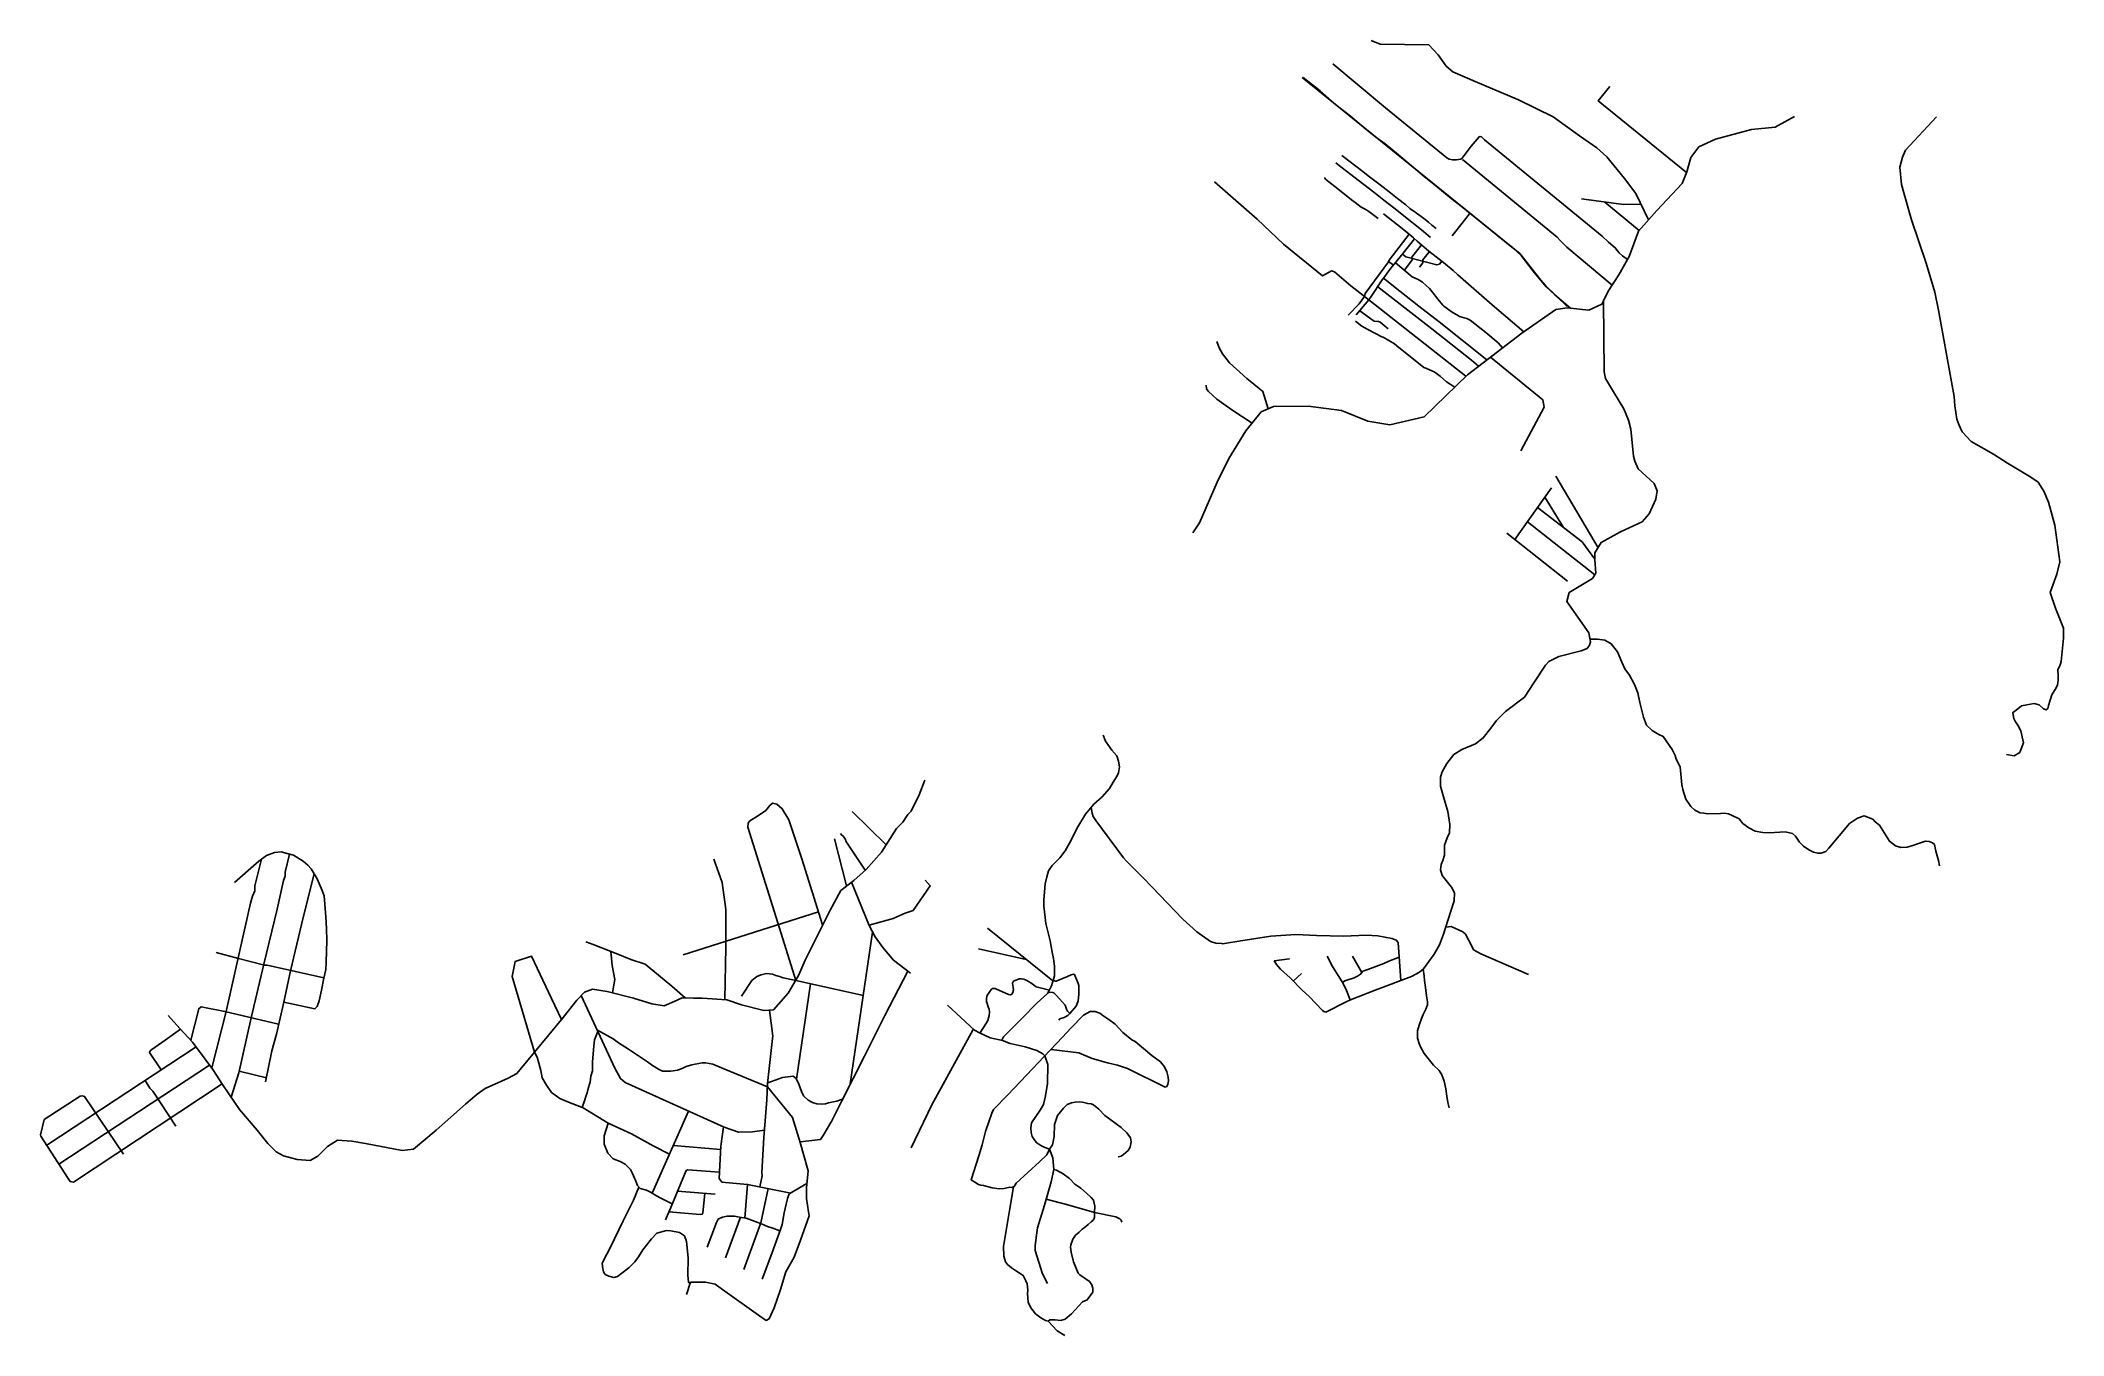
# Model space of a CAD drawing. Header units: millimetres. Extents: x 335238 to 340737, y 7369216 to 7372735.
import ezdxf

# ---------------------------------------------------------------- set-up
doc = ezdxf.new("R2010")
doc.units = ezdxf.units.MM
for name, color, linetype in [('AVENIDA VITOR BRECHERET - 30_12_20 - etapa 02 - DJI_0023', 7, 'Continuous'), ('AVENIDA ÂNGEKO DEMACHI - 30_12_20 - etapa 01 - DJI_0004', 7, 'Continuous'), ('ESTRADA ARTHUR MARSON - 30_12_20 - etapa 01 - DJI_0007', 1, 'Continuous'), ('ESTRADA GALVÃO - 30_12_20 - etapa 01  - DJI_0028', 1, 'Continuous'), ('ESTRADA GALVÃO BUENO - etapa 02 - DJI_0001 - DJI_0002', 7, 'Continuous'), ('ESTRADA JOSÉ MOURA - 30_12_20 - etapa 01 - DJI_0041', 7, 'Continuous'), ('ESTRADA LUIZ MARSON - 30_12_20 - etapa 01 - DJI_0025', 1, 'Continuous'), ('ESTRADA MARCO POLO - 30_12_20 - etapa 01 - DJI_0031 - DJI_0032 - DJI_0033', 7, 'Continuous'), ('IRMÃ DOROTHY STANG - 30_12_20 - DJI_0136 - etapa 03', 7, 'Continuous'), ('MARIA ENCARNAÇÃO NUTE - 30_12_20 - etapa 04 - DJI_0032', 7, 'Continuous'), ('MCT - AVENIDA VENÂNCIA TOMÁS DE AQUINO', 7, 'Continuous'), ('MCT - RUA BOA VISTA', 7, 'Continuous'), ('MCT - RUA CANADÁ', 7, 'Continuous'), ('MCT - RUA JOÃO ANTUNES', 7, 'Continuous'), ('MCT - RUA NOVA YORQUE', 7, 'Continuous'), ('MCT - RUA PARAÍBA', 7, 'Continuous'), ('MCT - RUA TIBAGI', 7, 'Continuous'), ('MCT - TV. DAS GOIABEIRAS', 7, 'Continuous'), ('MCT - ÚNA', 7, 'Continuous'), ('MCT RUA PROF. BENEDITO CARLOS DOS SANTOS', 1, 'Continuous'), ('PASSAGEM DE ACÁCIA - 30_12_20 - etapa 01 - DJI_0013', 1, 'Continuous'), ('PASSAGEM INÊS DE ARAÚJO - 30_12_20 - etapa 01 - DJI_0038', 7, 'Continuous'), ('PASSAGEM SÃO RAFAEL - 30_12_20 - etapa 01 - DJI_0014', 1, 'Continuous'), ('RUA ACRE - 31_12_20 - MAVIC - DJI_0161', 7, 'Continuous'), ('RUA ACRISIATAS - 30_12_20 - etapa 04 - DJI_0013', 7, 'Continuous'), ('RUA AGUAS DE PRATA - 30_12_20 - etapa 01 - DJI_0012', 1, 'Continuous'), ('RUA ALAMEDA DAS PAINEIRAS - 30_12_20 - etapa 01 - DJI_0004 - DJI_0001', 1, 'Continuous'), ('RUA AMABILE MASSINI ORTEGA - 30_12_20 - etapa 04 - DJI_0004', 7, 'Continuous'), ('RUA AMÁBILE GRASIOTIN GRASSIOTTO - 30_12_20 - etapa 02 - DJI_0017', 7, 'Continuous'), ('RUA ANITA MALFATTI - 30_12_20 - etapa 02 - DJI_0019', 7, 'Continuous'), ('RUA ANTONIA MARIA SALATIEL - 30_12_20 - etapa 01 - DJI_0009', 1, 'Continuous'), ('RUA ANTONIO BATTISTINI - 30_12_20 - etapa 01 - DJI_0026', 7, 'Continuous'), ('RUA ARACATI - 30_12_20 - etapa 02 - DJI_0022', 7, 'Continuous'), ('RUA ASSUMPTA SABATINI ROSSI - 30_12_20 - etapa 01 - DJI_0024', 7, 'Continuous'), ('RUA AUGUSTO VENTURINI - 30_12_20 - etapa 01 - DJI_0039', 1, 'Continuous'), ('RUA BELA VISTA - 30_12_20 - etapa 03 - DJI_0120 - DJI_0123', 7, 'Continuous'), ('RUA CANAÃ - 30_12_20 - etapa 04 - DJI_0012', 7, 'Continuous'), ('RUA CAPIVARI - 30_12_20 - etapa 03 - DJI_0141', 7, 'Continuous'), ('RUA CARMEN MIRANDA - 30_12_20 - etapa 02 - DJI_0021', 7, 'Continuous'), ('RUA CASSIANO RICARDO - 30_12_20 - etapa 03 - DJI_0139', 7, 'Continuous'), ('RUA CEARÁ MIRIM - 31_12_20 - MAVIC - DJI_0153', 7, 'Continuous'), ('RUA CORREIA - 30_12_20 - etapa 03 - DJI_0115', 7, 'Continuous'), ('RUA COTEGIPE - 31_12_20 - MAVIC - DJI_0147', 7, 'Continuous'), ('RUA CURITIBA - 30_12_20 - etapa 03 - DJI_0117', 7, 'Continuous'), ('RUA DA CONQUISTA - 30_12_20 - etapa 01 - DJI_0002 - DJI_0003', 1, 'Continuous'), ('RUA DA FONTE - 30_12_20 - etapa 03 - DJI_0118', 7, 'Continuous'), ('RUA DA ÁRVORE - 30_12_20 - etapa 01 - DJI_0006', 1, 'Continuous'), ('RUA DAS AROEIRAS - 30_12_20 - etapa 04 - DJI_0031 - DJI_0032 - DJI_0033', 7, 'Continuous'), ('RUA DAS FLORES - 30_12_20 - etapa 01 - DJI_0001', 1, 'Continuous'), ('RUA DEOCLÉCIO ALVES MOREIRA - 31_12_20 - MAVIC - DJI_0158', 7, 'Continuous'), ('RUA DO SOL NASCENTE - 30_12_20 - etapa 03 - DJI_0121', 7, 'Continuous'), ('RUA DUAS PITANGUEIRAS - 30_12_20 - etapa 04 - DJI_0030', 7, 'Continuous'), ('RUA FERNANDO PESSOA - 30_12_20 - etapa 03 - DJI_0138', 7, 'Continuous'), ('RUA FLORESTAL - 31_12_20 - MAVIC - DJI_0159', 7, 'Continuous'), ('RUA FLÓRIDA - 30_12_20 - etapa 03 - DJI_0128', 7, 'Continuous'), ('RUA FRANCISCO AFONSO RIGUEIRA - 30_12_20 - etapa 04 - DJI_0029', 7, 'Continuous'), ('RUA GALATAS - 30_12_20 - etapa 04 - DJI_0011', 7, 'Continuous'), ('RUA GINÉS GONSALES - 30_12_20  - etapa 04 - DJI_0027', 7, 'Continuous'), ('RUA GIUSEPPE VENTURINE - 30_12_20 - etapa 01 - DJI_0020', 7, 'Continuous'), ('RUA GOIÂNIA - 31_12_20 - MAVIC - DJI_0151', 7, 'Continuous'), ('RUA GUARAPUAVA - 30_12_20 - etapa 03 - DJI_0123', 7, 'Continuous'), ('RUA GÁLATAS ( 2) - 30_12_20 - etapa 04 - DJI_0016', 7, 'Continuous'), ('RUA GÊNESIS - 30_12_20 - etapa 04 - DJI_0010', 7, 'Continuous'), ('RUA IPÓLITO MINUCCI - 30_12_20 - etapa 01 - DJI_0017', 1, 'Continuous'), ('RUA IRATI - 30_12_20 - etapa 03 - DJI_0112', 7, 'Continuous'), ('RUA ITAIPÚ - 31_12_20 - MAVIC - DJI_0150', 7, 'Continuous'), ('RUA ITARANÉ - 30_12_20 - etapa 03 - DJI_0116', 7, 'Continuous'), ('RUA JANDIR CARVALHO LANES - 30_12_20 - etapa 04 - DJI_0033', 7, 'Continuous'), ('RUA JOANA SANTANA - 30_12_20 - etapa 03 - DJI_0135', 7, 'Continuous'), ('RUA JOSÉ CARDOSO - 30_12_20 - etapa 04 - DJI_0003', 7, 'Continuous'), ('RUA JOSÉ DE OLIVEIRA - 30_12_20 - etapa 02 - DJI_0020', 7, 'Continuous'), ('RUA JOSÉ JOÃO SANTANA - 30_12_20 - etapa 01 - DJI_0023', 1, 'Continuous'), ('RUA JOSÉ MARTINS FERNANDES - 31_12_20 - MAVIC - DJI_0162', 7, 'Continuous'), ('RUA JOÃO SALDANHA - 30_12_20 - etapa 04 - DJI_0005', 7, 'Continuous'), ('RUA JURUÁ - 31_12_20 - MAVIC - DJI_0160', 7, 'Continuous'), ('RUA JÚPITER - 30_12_20 - etapa 01 - DJI_0037', 7, 'Continuous'), ('RUA LOS ANGELES - 30_12_20 - etapa 03 - DJI_0129', 7, 'Continuous'), ('RUA LUIGI BATISTINI - 30_12_20 - etapa 01 - DJI_0027', 1, 'Continuous'), ('RUA LUIZA DE O. SANTANA - 30_12_20 - etapa 01 - DJI_0021', 1, 'Continuous'), ('RUA LUÍS VAZ DE CAMÕES - 30_12_20 - etapa 03 - DJI_0134', 7, 'Continuous'), ('RUA MANAUS - 31_12_20 - MAVIC - DJI_0154 - DJI_155', 7, 'Continuous'), ('RUA MARICÁ - 30_12_20 - etapa 03 - DJI_0142', 7, 'Continuous'), ('RUA MARINGÁ - 30_12_20 - etapa 03 - DJI_0119', 7, 'Continuous'), ('RUA MARTE - 30_12_20 - etapa 01 - DJI_0034', 7, 'Continuous'), ('RUA MATO GROSSO - 31_12_20 - MAVIC - DJI_0148', 7, 'Continuous'), ('RUA MERCÚRIO - 30_12_20 - etapa 01 - DJI_0035', 7, 'Continuous'), ('RUA MIAMI - 30_12_20 - etapa 03 - DJI_0130', 7, 'Continuous'), ('RUA MIRACEMA -30_12_20 - DJI_0141 - etapa 03', 7, 'Continuous'), ('RUA NETUNO - 30_12_20 - etapa 01 - DJI_0036', 7, 'Continuous'), ('RUA NITERÓI - 30_12_20 - etapa 03 - DJI_0140', 7, 'Continuous'), ('RUA OCTAVIO EDGAR DE OLIVEIRA - 30_12_20 - etapa 04 - DJI_0007', 7, 'Continuous'), ('RUA PABLO NERUDA  -30_12_20 - etapa 02 - DJI_0018', 7, 'Continuous'), ('RUA PARANAGUÁ - 30_12_20 - etapa 03 - DJI_0125', 7, 'Continuous'), ('RUA PAULO MORANDO - 30_12_20 - etapa 04 - DJI_0008', 7, 'Continuous'), ('RUA PEDRO ZAMPIERRI - 30_12_20 - etapa 01 - DJI_0015', 1, 'Continuous'), ('RUA PONTA GROSSA - 30_12_20 - etapa 03 - DJI_0122', 7, 'Continuous'), ('RUA PROFESSOR CLAUDEMIR GOMES DO VALE - 30_12_20 - etapa 04 - DJI_0006', 7, 'Continuous'), ('RUA ROMANOS - 30_12_20 - etapa 04 - DJI_0014', 7, 'Continuous'), ('RUA RUBENS MARTINS - 30_12_20 - etapa 04 - DJI_0009', 7, 'Continuous'), ('RUA SALMOS - 30_12_20 - etapa 04 - DJI_0017', 7, 'Continuous'), ('RUA SANTE BATTISTINI - 30_12_20 - etapa 01 - DJI_0005', 1, 'Continuous'), ('RUA SERVIDÃO PARTICULAR - 30_12_20 - etapa 01 - DJI_0029', 7, 'Continuous'), ('RUA SIMON BOLIVAR - 31_12_20 - MAVIC - DJI_0157', 7, 'Continuous'), ('RUA TAVÁRES - 30_12_20 - etapa 03 - DJI_0114', 7, 'Continuous'), ('RUA VÊNUS - 30_12_20 - etapa 01 - DJI_0040', 7, 'Continuous'), ('RUA ZURIQUE - 30_12_20 - etapa 03 - DJI_0131', 7, 'Continuous'), ('RUA ÁGUAS DE SANTA BÁRBARA - 30_12_20 - etapa 01 - DJI_0010', 1, 'Continuous'), ('RUA ÁGUAS DE SANTA CLARA - 30_12_20 - etapa 01 - DJI_0011', 1, 'Continuous'), ('RUA ÚNA - 30_12_20 - etapa 03 -  DJI_0113', 7, 'Continuous'), ('TV SOSSEGO - 30_12_20 - etapa 01 - DJI_0030', 7, 'Continuous')]:
    doc.layers.add(name, color=color, linetype=linetype)

msp = doc.modelspace()

# ---------------------------------------------------------------- linework, layer by layer
at = {"layer": 'AVENIDA VITOR BRECHERET - 30_12_20 - etapa 02 - DJI_0023'}
msp.add_lwpolyline([(337290.7, 7370180.3), (337474.7, 7370139.3)], dxfattribs=at)
at = {"layer": 'AVENIDA ÂNGEKO DEMACHI - 30_12_20 - etapa 01 - DJI_0004'}
msp.add_lwpolyline([(340581.8, 7370794.7), (340602.5, 7370790.9), (340618.2, 7370800.2), (340627.7, 7370824), (340628.7, 7370826.4), (340620.7, 7370859.1), (340613.1, 7370874.4), (340606.8, 7370883.6), (340602.1, 7370892.2), (340599.2, 7370907.3), (340600.4, 7370909.1), (340603.8, 7370911.7), (340623.3, 7370926.7), (340637.6, 7370929.5), (340657.6, 7370933.2), (340670.5, 7370929.8), (340682.6, 7370918.9), (340689.6, 7370916.2), (340693.3, 7370918.9), (340695.6, 7370922.4), (340696.4, 7370927.5), (340705, 7370956.6), (340716.7, 7370975.9), (340720.6, 7370983.6), (340721.2, 7370989.2), (340722.3, 7370996.6), (340722.9, 7371008.1), (340721.9, 7371025.2), (340725.9, 7371033.9), (340729.3, 7371041), (340730.8, 7371047.5), (340737.1, 7371110.2), (340737.1, 7371137.8), (340715, 7371192.1), (340700.5, 7371234.9), (340718.7, 7371284.1), (340727.5, 7371317.7), (340713.9, 7371417.5), (340696.4, 7371479.8), (340683.5, 7371510.3), (340668, 7371534.1), (340648.2, 7371547.7), (340585.1, 7371586.5), (340547.2, 7371610.9), (340486.1, 7371645.3), (340461.4, 7371671.2), (340452.1, 7371691), (340446.7, 7371705.8), (340441.6, 7371741.5), (340439.9, 7371767.4), (340397.3, 7372001.4), (340387.1, 7372050.7), (340363.7, 7372129.5), (340323.9, 7372247.3), (340302.6, 7372320.7), (340296.4, 7372342.9), (340292.1, 7372390.4), (340299.6, 7372417.6), (340307.5, 7372436.3), (340391.7, 7372527.1)], dxfattribs=at)
at = {"layer": 'ESTRADA ARTHUR MARSON - 30_12_20 - etapa 01 - DJI_0007'}
msp.add_lwpolyline([(338888.7, 7372088.8), (338932.9, 7372053.2), (338984.8, 7372013), (339039.9, 7371970.3), (339169.6, 7371866.8)], dxfattribs=at)
at = {"layer": 'ESTRADA GALVÃO - 30_12_20 - etapa 01  - DJI_0028'}
for points in [[(339487, 7372027.6), (339482.2, 7372017.9), (339446.7, 7372001.8), (339387.8, 7372008.5), (339357.2, 7372003.7), (339264.5, 7371939.1), (339116.6, 7371826.4), (338998.7, 7371711.6), (338905.3, 7371690.5), (338845.6, 7371700.2), (338774.3, 7371729.5), (338683.8, 7371741.1), (338589.6, 7371740.2), (338556.3, 7371725.6), (338514.3, 7371673.7), (338468.1, 7371599.1), (338436.5, 7371534.7), (338388, 7371423.8), (338369.9, 7371396.6)], [(337143.6, 7370138), (337171.1, 7370180), (337184.8, 7370191.4), (337196.4, 7370195.5), (337211.2, 7370198.9), (337227.5, 7370197.3), (337236.5, 7370194.1), (337246.8, 7370191.4), (337256.2, 7370187.9), (337265.6, 7370185.9), (337290.7, 7370180.3)]]:
    msp.add_lwpolyline(points, dxfattribs=at)
at = {"layer": 'ESTRADA GALVÃO BUENO - etapa 02 - DJI_0001 - DJI_0002'}
msp.add_lwpolyline([(335585.1, 7370085.6), (335616.6, 7370049.8), (335650.9, 7370012.7), (335662.2, 7369998.1), (335706.4, 7369938.5), (335732.3, 7369897.9), (335749.4, 7369872), (335778.8, 7369830), (335826.7, 7369773.8), (335856.1, 7369737.5), (335878.5, 7369715), (335898, 7369703.8), (335935.8, 7369694.1), (335970.6, 7369691.2), (335991.4, 7369703.2), (336018.1, 7369729.1), (336044.9, 7369746.3), (336084.3, 7369744), (336121.6, 7369737), (336221.3, 7369718), (336251.7, 7369722.2), (336312.9, 7369773.5), (336392.8, 7369844.6), (336424.3, 7369871.4), (336446.2, 7369886.6), (336509.4, 7369914.7), (336532.8, 7369927.8), (336580.4, 7369985.1), (336658.2, 7370079.8), (336658.2, 7370079.8), (336695.7, 7370126.9), (336716.3, 7370148.4), (336738.2, 7370156.6), (336777.9, 7370150.2), (336850.1, 7370132.1), (336899.7, 7370116.6), (336933.1, 7370111.3), (336960.4, 7370123.1), (336981.8, 7370132.9), (337013.2, 7370132.5), (337036.6, 7370131.9), (337103.3, 7370127.4), (337142.9, 7370114.4), (337204.3, 7370098.8), (337230.3, 7370100.8), (337270.4, 7370145.5), (337298.6, 7370194), (337316.1, 7370235.8), (337384, 7370371.5), (337413.4, 7370424.6), (337448.4, 7370452.2), (337482.3, 7370482.1), (337523.5, 7370529), (337564.8, 7370592.9), (337581.5, 7370610.4), (337595.9, 7370631.3), (337604.8, 7370640.8), (337626.5, 7370685), (337641.5, 7370724.9)], dxfattribs=at)
at = {"layer": 'ESTRADA JOSÉ MOURA - 30_12_20 - etapa 01 - DJI_0041'}
msp.add_lwpolyline([(339449.8, 7371107.5), (339470.7, 7371107.6), (339490.1, 7371105.4), (339507.6, 7371095.3), (339524.8, 7371073.6), (339536.5, 7371045), (339544.4, 7371027.5), (339556.8, 7371009.6), (339570.9, 7370984.4), (339579.5, 7370961.6), (339585.2, 7370935.6), (339595.7, 7370895.9), (339603.2, 7370874.5), (339618.7, 7370860), (339637.3, 7370849.1), (339649.1, 7370843.6), (339673.6, 7370808), (339681, 7370792.1), (339683.9, 7370782.1), (339695.4, 7370760.9), (339699.8, 7370712.4), (339701.9, 7370698.9), (339710.7, 7370673), (339724.1, 7370653.3), (339734.9, 7370643.4), (339749, 7370636.1), (339759.4, 7370634.7), (339770.5, 7370632.8), (339804.3, 7370633.9), (339814.5, 7370635.2), (339826.7, 7370632.8), (339836.2, 7370628.7), (339855.7, 7370619.2), (339865.7, 7370606.6), (339881.2, 7370595.3), (339899, 7370585.8), (339920.1, 7370582.2), (339938.8, 7370581.1), (339951.6, 7370582.4), (339965.5, 7370583.2), (339980.7, 7370584), (339999.9, 7370579.3), (340008.4, 7370572.3), (340019.6, 7370556.2), (340030, 7370545.7), (340045.2, 7370535.6), (340057.1, 7370529.2), (340068.8, 7370525.9), (340078.5, 7370526.1), (340091, 7370530.9), (340099.2, 7370539.8), (340155.3, 7370606.6), (340176.8, 7370621), (340194.9, 7370627.8), (340207.4, 7370623), (340218.5, 7370618.9), (340225.3, 7370611.3), (340236.7, 7370602.4), (340264, 7370558.7), (340280.1, 7370546.6), (340295.3, 7370541.4), (340312.4, 7370542.2), (340327.5, 7370547.2), (340343, 7370552.9), (340361.5, 7370558.7), (340371.5, 7370558.4), (340380.9, 7370554.7), (340386.4, 7370549.7), (340390.4, 7370531.7), (340397.1, 7370506.8), (340400, 7370491.7)], dxfattribs=at)
at = {"layer": 'ESTRADA LUIZ MARSON - 30_12_20 - etapa 01 - DJI_0025'}
for points in [[(338750.8, 7372671), (338894.2, 7372551.5), (339061.1, 7372416), (339066.6, 7372412.6), (339076.7, 7372410.2), (339087.1, 7372410.1), (339097.4, 7372411.8), (339100.7, 7372413.4), (339102.3, 7372415.3)], [(339510.4, 7372069.9), (339386.6, 7372172.7), (339369.2, 7372191.1), (339360.2, 7372199.8), (339103.1, 7372411.1)]]:
    msp.add_lwpolyline(points, dxfattribs=at)
at = {"layer": 'ESTRADA MARCO POLO - 30_12_20 - etapa 01 - DJI_0031 - DJI_0032 - DJI_0033', "color": 1}
msp.add_lwpolyline([(340005.9, 7372528.4), (339953.6, 7372499.3), (339888.7, 7372492.6), (339790.6, 7372466.1), (339746.1, 7372445.8), (339724.4, 7372416.4), (339713.1, 7372377.7), (339700.8, 7372346.4), (339631.7, 7372272.3), (339581.3, 7372216.2), (339556.5, 7372147.4), (339528.1, 7372097.4), (339499.7, 7372053.2), (339487, 7372027.6)], dxfattribs=at)
at = {"layer": 'ESTRADA MARCO POLO - 30_12_20 - etapa 01 - DJI_0031 - DJI_0032 - DJI_0033'}
for points in [[(339487, 7372027.6), (339488.6, 7371834), (339492.1, 7371815.7), (339513.9, 7371780.2), (339542, 7371734), (339554.9, 7371703.2), (339561.1, 7371678.1), (339568.2, 7371605), (339571.3, 7371591.2), (339580.6, 7371570.7), (339624.2, 7371530.8), (339632.1, 7371510.5), (339628.5, 7371488.5), (339611.1, 7371448.2), (339591.6, 7371426.5), (339533.1, 7371399.1), (339480.5, 7371370.5), (339463.3, 7371342.2), (339462.7, 7371323.3), (339465.9, 7371287), (339457, 7371272.7), (339393.5, 7371234.4), (339386.7, 7371210.5), (339447.1, 7371124.8), (339450.9, 7371100.2), (339448.4, 7371091.8), (339441.8, 7371082.3), (339426, 7371076.3), (339365.5, 7371060.7), (339337.6, 7371047.4), (339328.6, 7371036.9), (339297.2, 7370989.5), (339271.9, 7370950.4), (339220.5, 7370911.3), (339195.3, 7370887.1), (339180.7, 7370865.8), (339159.5, 7370839.5), (339138.5, 7370823.4), (339101.6, 7370807.7), (339079.9, 7370794), (339060.5, 7370769.5), (339048.2, 7370747.1), (339043.8, 7370732.5), (339043.3, 7370708.1), (339051.7, 7370679.2), (339063, 7370639.3), (339069.1, 7370604), (339067.7, 7370581.6), (339061.2, 7370568.3), (339054.2, 7370547.9), (339054.1, 7370521.1), (339049.5, 7370506.7), (339045.1, 7370495.1), (339043.7, 7370480.8), (339047.9, 7370465.9), (339073, 7370433.7), (339081.1, 7370418.2), (339080.6, 7370396.8), (339063.6, 7370343.1), (339051.5, 7370306.4), (339040.8, 7370277.4), (339026.2, 7370252.1), (338997.6, 7370212.2)], [(339067, 7369834.2), (339063.8, 7369849), (339060.9, 7369866.3), (339058.4, 7369885.6), (339053.5, 7369907.1), (339046.9, 7369924), (339039.4, 7369935.5), (339024.6, 7369950), (339014, 7369963.6), (338998.7, 7369982), (338989.9, 7369998.1), (338985.5, 7370009.1), (338981.3, 7370023.8), (338980.9, 7370036.3), (338981.2, 7370043.1), (338985.2, 7370059.2), (338991.2, 7370074.7), (338996.5, 7370088.1), (339003.3, 7370102.2), (339007.8, 7370114.5), (339007.8, 7370122), (339005.4, 7370139), (339002.5, 7370161), (338999.8, 7370180.5), (338999, 7370192.8), (338996.4, 7370211.3)]]:
    msp.add_lwpolyline(points, dxfattribs=at)
at = {"layer": 'IRMÃ DOROTHY STANG - 30_12_20 - DJI_0136 - etapa 03'}
msp.add_lwpolyline([(337412.5, 7370579.7), (337414.5, 7370576.8), (337420.8, 7370571.5), (337425.9, 7370563.4), (337427.3, 7370559.2), (337479.4, 7370479.7)], dxfattribs=at)
at = {"layer": 'MARIA ENCARNAÇÃO NUTE - 30_12_20 - etapa 04 - DJI_0032'}
msp.add_lwpolyline([(338997.6, 7370212.2), (338986.5, 7370202.9), (338964.5, 7370191.1), (338866.3, 7370153.9), (338798.4, 7370127.5), (338787.3, 7370122.3), (338731.4, 7370094.1)], dxfattribs=at)
at = {"layer": 'MCT - AVENIDA VENÂNCIA TOMÁS DE AQUINO'}
msp.add_lwpolyline([(338448.6, 7370280.4), (338432.6, 7370282), (338418.1, 7370286.3), (338380.7, 7370312.3), (338343.3, 7370346.6), (338259.1, 7370434.9), (338236, 7370457.9), (338189.7, 7370504.3), (338182, 7370513.4), (338106.3, 7370614.8), (338099.4, 7370626.3), (338096.6, 7370635.1), (338094.2, 7370650.8)], dxfattribs=at)
at = {"layer": 'MCT - RUA BOA VISTA'}
msp.add_lwpolyline([(337219.6, 7370099.7), (337228.3, 7370029.2), (337228, 7370022.6), (337214.1, 7369900.8), (337212.2, 7369855.8), (337204.4, 7369753.7), (337198.7, 7369658.4), (337199.8, 7369649.1), (337193, 7369619.5)], dxfattribs=at)
at = {"layer": 'MCT - RUA CANADÁ'}
msp.add_lwpolyline([(337321.1, 7369628.5), (337273.1, 7369600.4), (337268.6, 7369588), (337259.5, 7369548.9), (337253.9, 7369517.4), (337249.9, 7369506.1), (337225.7, 7369438.4), (337199.4, 7369368.4)], dxfattribs=at)
at = {"layer": 'MCT - RUA JOÃO ANTUNES'}
msp.add_lwpolyline([(338665.8, 7370199.6), (338643.2, 7370178.7)], dxfattribs=at)
at = {"layer": 'MCT - RUA NOVA YORQUE'}
msp.add_lwpolyline([(337277.1, 7369602.7), (337159.9, 7369626.1), (337089.4, 7369632.1)], dxfattribs=at)
at = {"layer": 'MCT - RUA PARAÍBA'}
msp.add_lwpolyline([(337966.1, 7369973.7), (338016.3, 7370025.9), (338038.6, 7370050.8), (338072.9, 7370085.7), (338091.5, 7370096.4), (338104.9, 7370096.1), (338117.6, 7370091.2), (338125.4, 7370084.8), (338141.5, 7370074), (338159.1, 7370061.8), (338179.5, 7370039.2), (338204.6, 7370019.2), (338213.9, 7370014.9), (338258.6, 7369976.9), (338282.3, 7369959.3), (338293.3, 7369946.1), (338299.7, 7369931.8), (338303.1, 7369918), (338304.3, 7369907.6), (338302.6, 7369898.2), (338299.9, 7369892.2), (338294.6, 7369890)], dxfattribs=at)
at = {"layer": 'MCT - RUA TIBAGI'}
msp.add_lwpolyline([(336780.6, 7369792.7), (336769.6, 7369758.5), (336770.2, 7369735.8), (336780.1, 7369710.8), (336794.5, 7369695.8), (336813.1, 7369688.2), (336826.9, 7369681), (336841.9, 7369666.6), (336846, 7369657.6), (336856, 7369635.2), (336860.3, 7369623.1), (336867.7, 7369615), (336884.8, 7369610.3), (336896, 7369605.5), (336912.2, 7369595), (336923.9, 7369588.9), (336955.2, 7369573.2)], dxfattribs=at)
at = {"layer": 'MCT - TV. DAS GOIABEIRAS'}
msp.add_lwpolyline([(338804.6, 7370246.7), (338829.8, 7370202.1)], dxfattribs=at)
at = {"layer": 'MCT - ÚNA'}
msp.add_lwpolyline([(336936.8, 7369530), (336951.2, 7369563.6), (336992.8, 7369664.4), (336997.5, 7369665.7), (337083.7, 7369659.2)], dxfattribs=at)
at = {"layer": 'MCT RUA PROF. BENEDITO CARLOS DOS SANTOS'}
msp.add_lwpolyline([(338823.8, 7372000.2), (338860.8, 7371973.4), (338863.4, 7371971.8), (338873.2, 7371971.1), (338874.8, 7371971), (338879.3, 7371969.6), (338901.5, 7371951.1)], dxfattribs=at)
at = {"layer": 'PASSAGEM DE ACÁCIA - 30_12_20 - etapa 01 - DJI_0013'}
msp.add_lwpolyline([(339013.3, 7372160.8), (338995.4, 7372138.5), (338995.7, 7372130.3), (338986.7, 7372118.6)], dxfattribs=at)
at = {"layer": 'PASSAGEM INÊS DE ARAÚJO - 30_12_20 - etapa 01 - DJI_0038'}
msp.add_lwpolyline([(339356.7, 7371550.3), (339471.7, 7371356.1)], dxfattribs=at)
at = {"layer": 'PASSAGEM SÃO RAFAEL - 30_12_20 - etapa 01 - DJI_0014'}
msp.add_lwpolyline([(338991.5, 7372179.3), (338965.5, 7372145.4), (338966.2, 7372138.5), (338945.5, 7372110.1)], dxfattribs=at)
at = {"layer": 'RUA ACRE - 31_12_20 - MAVIC - DJI_0161'}
msp.add_lwpolyline([(337917.1, 7370237.7), (337787.8, 7370266)], dxfattribs=at)
at = {"layer": 'RUA ACRISIATAS - 30_12_20 - etapa 04 - DJI_0013'}
for points in [[(335697.4, 7369950.6), (335287.8, 7369681.4)], [(335248.1, 7369802.4), (335237.6, 7369760.9), (335238.6, 7369757.2), (335313.3, 7369642.2), (335318.4, 7369633.9), (335327.4, 7369632.2)]]:
    msp.add_lwpolyline(points, dxfattribs=at)
at = {"layer": 'RUA AGUAS DE PRATA - 30_12_20 - etapa 01 - DJI_0012'}
msp.add_lwpolyline([(338874.4, 7372250.8), (338848.7, 7372270), (338842.9, 7372273.8), (338836.6, 7372277.5), (338827.4, 7372281.9), (338811.8, 7372294.3), (338801.9, 7372301.3), (338764.6, 7372331.9), (338739.5, 7372350.7), (338731.1, 7372357.8), (338729, 7372360.1), (338728.8, 7372362)], dxfattribs=at)
at = {"layer": 'RUA ALAMEDA DAS PAINEIRAS - 30_12_20 - etapa 01 - DJI_0004 - DJI_0001'}
for points in [[(338792.5, 7371988.3), (338822.1, 7372019.3), (338836.6, 7372038.8), (338839.1, 7372047.2), (338901.8, 7372133.1), (338903.9, 7372137.4), (338958.7, 7372208)], [(338848.2, 7372029.7), (338854.7, 7372039.1), (338885.3, 7372084), (338892.1, 7372093.6), (338898.5, 7372102.5), (338908.5, 7372115.7), (338922.5, 7372132.6), (338937.6, 7372150.9), (338942.2, 7372156.8), (338973.2, 7372195.3)], [(338814.4, 7371988.8), (338848.2, 7372029.7)]]:
    msp.add_lwpolyline(points, dxfattribs=at)
at = {"layer": 'RUA AMABILE MASSINI ORTEGA - 30_12_20 - etapa 04 - DJI_0004'}
msp.add_lwpolyline([(335981.3, 7370470.3), (335952.1, 7370351.7), (335917.4, 7370206.4), (335898.9, 7370121.6), (335878.8, 7370034.2), (335866.7, 7369989.3), (335849.5, 7369904.5)], dxfattribs=at)
at = {"layer": 'RUA AMÁBILE GRASIOTIN GRASSIOTTO - 30_12_20 - etapa 02 - DJI_0017'}
msp.add_lwpolyline([(337330.6, 7370171.4), (337293, 7369911.9)], dxfattribs=at)
at = {"layer": 'RUA ANITA MALFATTI - 30_12_20 - etapa 02 - DJI_0019'}
msp.add_lwpolyline([(337302.5, 7369741.9), (337357.9, 7369748.4), (337365.2, 7369758.7), (337388.5, 7369799), (337415.8, 7369853.7), (337477.3, 7369974.6), (337532.9, 7370085.4), (337595.1, 7370206)], dxfattribs=at)
at = {"layer": 'RUA ANTONIA MARIA SALATIEL - 30_12_20 - etapa 01 - DJI_0009'}
msp.add_lwpolyline([(339122.6, 7372263.8), (339075.2, 7372203.4)], dxfattribs=at)
at = {"layer": 'RUA ANTONIO BATTISTINI - 30_12_20 - etapa 01 - DJI_0026'}
msp.add_lwpolyline([(339102.4, 7372415.3), (339126.5, 7372447.6), (339148.5, 7372472.6), (339151.3, 7372473.5), (339154.7, 7372472.6), (339160, 7372467.6), (339163.5, 7372464.3), (339483, 7372202.5), (339500.3, 7372186.6), (339518.3, 7372171.3), (339525, 7372163.5), (339529, 7372157.9), (339538.2, 7372149.4), (339552, 7372139.5)], dxfattribs=at)
at = {"layer": 'RUA ARACATI - 30_12_20 - etapa 02 - DJI_0022'}
msp.add_lwpolyline([(337499.8, 7370312), (337439.1, 7369899.5)], dxfattribs=at)
at = {"layer": 'RUA ASSUMPTA SABATINI ROSSI - 30_12_20 - etapa 01 - DJI_0024'}
for points in [[(339037.1, 7372695.6), (339011.5, 7372722.9), (338879.1, 7372724.8), (338854.9, 7372734.7)], [(339037.1, 7372695.6), (339059.3, 7372665.3), (339077.4, 7372649.6), (339137.4, 7372623.4), (339255.2, 7372573.8), (339349.6, 7372527.2), (339421.4, 7372475.4), (339468, 7372442.7), (339495.7, 7372418.8), (339543.7, 7372359.8), (339574.5, 7372318.9), (339609.2, 7372247.2)]]:
    msp.add_lwpolyline(points, dxfattribs=at)
at = {"layer": 'RUA AUGUSTO VENTURINI - 30_12_20 - etapa 01 - DJI_0039'}
msp.add_lwpolyline([(339179.4, 7371874), (339321.4, 7371758.5), (339325.6, 7371738), (339261.8, 7371619.5)], dxfattribs=at)
at = {"layer": 'RUA BELA VISTA - 30_12_20 - etapa 03 - DJI_0120 - DJI_0123'}
msp.add_lwpolyline([(337189.6, 7369271.2), (337210.4, 7369256.4), (337218.4, 7369261.2), (337231.9, 7369291.2), (337249.1, 7369340.2), (337263.4, 7369389), (337286.3, 7369428.8), (337303.6, 7369474.3), (337327.5, 7369541.1), (337325.8, 7369551.6), (337320.2, 7369587.7), (337320, 7369616.6), (337324.1, 7369662.9), (337303.1, 7369740.5), (337282.1, 7369807.6), (337213.7, 7369891.2)], dxfattribs=at)
at = {"layer": 'RUA CANAÃ - 30_12_20 - etapa 04 - DJI_0012'}
msp.add_lwpolyline([(335660.5, 7370000), (335254.5, 7369732.7)], dxfattribs=at)
at = {"layer": 'RUA CAPIVARI - 30_12_20 - etapa 03 - DJI_0141'}
msp.add_lwpolyline([(336580.4, 7369985.1), (336519.6, 7370191.1), (336527.8, 7370231.9), (336572.8, 7370246.2), (336626.5, 7370131.4), (336653.8, 7370074.4)], dxfattribs=at)
at = {"layer": 'RUA CARMEN MIRANDA - 30_12_20 - etapa 02 - DJI_0021'}
msp.add_lwpolyline([(337490.4, 7370330.3), (337555.3, 7370348.3), (337588, 7370363.2), (337609.9, 7370370.6), (337656.3, 7370437.7), (337642.5, 7370453)], dxfattribs=at)
at = {"layer": 'RUA CASSIANO RICARDO - 30_12_20 - etapa 03 - DJI_0139'}
msp.add_lwpolyline([(336984.8, 7370249.8), (337352.6, 7370366.9)], dxfattribs=at)
at = {"layer": 'RUA CEARÁ MIRIM - 31_12_20 - MAVIC - DJI_0153'}
msp.add_lwpolyline([(338294.6, 7369890), (338192.4, 7369940.7), (338165.2, 7369950.2), (338138.6, 7369956.8), (338096.7, 7369968.2), (338060.7, 7369984), (337984.7, 7369993.1)], dxfattribs=at)
at = {"layer": 'RUA CORREIA - 30_12_20 - etapa 03 - DJI_0115'}
msp.add_lwpolyline([(337071.3, 7369599.3), (336969.5, 7369607.9)], dxfattribs=at)
at = {"layer": 'RUA COTEGIPE - 31_12_20 - MAVIC - DJI_0147'}
for points in [[(337992, 7369666.5), (337999.9, 7369664.7), (338018.1, 7369655.1), (338034.8, 7369642), (338049.5, 7369626.5), (338065.5, 7369616.1), (338081, 7369602.1), (338093.5, 7369590.3), (338099.9, 7369583.4), (338103.7, 7369566.8), (338102.9, 7369549.8), (338102.7, 7369542), (338102.5, 7369535.2), (338098.9, 7369528.6), (338094, 7369524.1), (338086.1, 7369517.4), (338075, 7369508.5), (338069.1, 7369504.5), (338061.6, 7369496.8), (338050.9, 7369488), (338043.9, 7369477.8), (338038.9, 7369461.8), (338037.3, 7369455.3), (338039.5, 7369441.6), (338045.5, 7369416), (338058.7, 7369384.6), (338062.9, 7369380.4), (338089.5, 7369362.3), (338095.7, 7369353.5), (338098.8, 7369343.9), (338098.4, 7369333.1), (338085.5, 7369316), (338083.3, 7369312.1), (338070.4, 7369307.3), (338040.4, 7369274.5), (338023.6, 7369259.8), (338011.8, 7369256.8), (337995.7, 7369258.4), (337981.7, 7369258.4), (337977, 7369254.7)], [(337883.1, 7369619.5), (337871.2, 7369549.4), (337863.6, 7369506.7), (337855.9, 7369457), (337856, 7369430.9), (337860.7, 7369415.5), (337866, 7369408.4), (337877, 7369399.9), (337890.8, 7369390.5), (337909.4, 7369378.7), (337916.4, 7369364.3), (337920.2, 7369355.7), (337921.5, 7369339), (337920.6, 7369329.7), (337922.7, 7369305.9), (337929.6, 7369290.4), (337942.4, 7369274.8), (337956.8, 7369264), (337970, 7369256.8), (337977, 7369254.7), (338001.5, 7369228.2), (338022.1, 7369215.5)]]:
    msp.add_lwpolyline(points, dxfattribs=at)
at = {"layer": 'RUA CURITIBA - 30_12_20 - etapa 03 - DJI_0117'}
msp.add_lwpolyline([(336580.4, 7369985.1), (336588, 7369971.5), (336592.7, 7369955.7), (336597.5, 7369936.1), (336601.8, 7369915.5), (336613, 7369896.2), (336627.1, 7369876.2), (336649.9, 7369860), (336668.7, 7369851.3), (336713, 7369834.4), (336781.2, 7369792.2), (336844.7, 7369763.8), (336903.6, 7369730.7), (336947.9, 7369708.8)], dxfattribs=at)
at = {"layer": 'RUA DA CONQUISTA - 30_12_20 - etapa 01 - DJI_0002 - DJI_0003'}
msp.add_lwpolyline([(339082.1, 7371792.8), (339060, 7371807.5), (339042.2, 7371822.2), (339026.4, 7371834.6), (339013.7, 7371839.6), (339003.5, 7371844.3), (338998.4, 7371845.8), (338925.1, 7371905.1), (338918.8, 7371910.2), (338887.5, 7371928.7), (338884.3, 7371929.1), (338866.5, 7371938.7), (338845.7, 7371949.5), (338829.5, 7371958.4), (338812.5, 7371971.8)], dxfattribs=at)
at = {"layer": 'RUA DA FONTE - 30_12_20 - etapa 03 - DJI_0118'}
msp.add_lwpolyline([(336752.8, 7370042), (336744.1, 7370018.9), (336742.3, 7370002.1), (336738.3, 7369959.6), (336738.3, 7369935.1), (336734, 7369919.9), (336732.2, 7369904), (336730.3, 7369898.3), (336727.7, 7369889.4), (336725.6, 7369882.8), (336723.4, 7369874.6), (336720.3, 7369865.3), (336717.6, 7369856.1), (336709.8, 7369835.6)], dxfattribs=at)
at = {"layer": 'RUA DA ÁRVORE - 30_12_20 - etapa 01 - DJI_0006'}
for points in [[(338902.5, 7372134.5), (338915.3, 7372123.9)], [(338920.9, 7372130.7), (338966.7, 7372092.6), (338982.9, 7372085.2), (338994.2, 7372078), (339004.5, 7372069.3), (339013.2, 7372060.9), (339021.2, 7372051.6), (339036, 7372031.6), (339049.9, 7372015.5), (339052.8, 7372012.8), (339075.3, 7371996.7), (339092.5, 7371986), (339094.9, 7371984.7), (339107.4, 7371980.8), (339114.8, 7371978.8), (339124.5, 7371974.3), (339166.4, 7371941.1), (339199.8, 7371913.3), (339212.3, 7371899.4)]]:
    msp.add_lwpolyline(points, dxfattribs=at)
at = {"layer": 'RUA DAS AROEIRAS - 30_12_20 - etapa 04 - DJI_0031 - DJI_0032 - DJI_0033'}
msp.add_lwpolyline([(338777.5, 7370175), (338783.4, 7370179.3), (338808.6, 7370187.8), (338818.2, 7370192.5), (338826.3, 7370197.3), (338829.8, 7370202.1), (338832.6, 7370205.2), (338845.8, 7370210.5), (338889.4, 7370226.7), (338902.8, 7370233.2), (338931, 7370243.7)], dxfattribs=at)
at = {"layer": 'RUA DAS FLORES - 30_12_20 - etapa 01 - DJI_0001'}
msp.add_lwpolyline([(339112.3, 7371822.3), (338853.1, 7372025.9), (338799.4, 7372068), (338755.4, 7372105.7), (338747.6, 7372108.7), (338723.1, 7372095), (338617.1, 7372181.3), (338545.3, 7372249.1), (338428.7, 7372350.3)], dxfattribs=at)
at = {"layer": 'RUA DEOCLÉCIO ALVES MOREIRA - 31_12_20 - MAVIC - DJI_0158'}
msp.add_lwpolyline([(337980.4, 7370154.2), (337944.7, 7370163.4), (337929.4, 7370173.8), (337916.8, 7370181.2), (337910.4, 7370183.6), (337904.1, 7370184.4), (337898.3, 7370184.5), (337883, 7370178.3), (337879.7, 7370172.9), (337882.5, 7370155.3), (337882.2, 7370152.1), (337881.4, 7370149.2), (337878, 7370143.2), (337874.5, 7370141.5), (337868.8, 7370142.3), (337835.1, 7370157.5), (337832.5, 7370158.4), (337828.9, 7370158.9), (337826.8, 7370158.9), (337824.7, 7370158.2), (337822.7, 7370156.3), (337811.9, 7370141.7), (337810.1, 7370137.1), (337809.4, 7370132.3), (337809.2, 7370127.8), (337809.6, 7370123.1), (337815, 7370106.1), (337816.4, 7370102.3), (337817.5, 7370094.4), (337816.2, 7370085), (337812.6, 7370071.9), (337809.5, 7370065), (337791.2, 7370037.4)], dxfattribs=at)
at = {"layer": 'RUA DO SOL NASCENTE - 30_12_20 - etapa 03 - DJI_0121'}
msp.add_lwpolyline([(337159.2, 7369626.1), (337152.3, 7369534.8)], dxfattribs=at)
at = {"layer": 'RUA DUAS PITANGUEIRAS - 30_12_20 - etapa 04 - DJI_0030'}
msp.add_lwpolyline([(338735.8, 7370246.4), (338750.3, 7370218), (338776.6, 7370176.8), (338786.3, 7370158), (338798.2, 7370127.4)], dxfattribs=at)
at = {"layer": 'RUA FERNANDO PESSOA - 30_12_20 - etapa 03 - DJI_0138'}
msp.add_lwpolyline([(337160.4, 7370596.5), (337242.3, 7370336.6), (337290.7, 7370180.3)], dxfattribs=at)
at = {"layer": 'RUA FLORESTAL - 31_12_20 - MAVIC - DJI_0159'}
for points in [[(337990.7, 7370182.2), (337996.1, 7370178.2), (337999.1, 7370178.6), (338029.1, 7370191.3), (338039.3, 7370196), (338045.9, 7370197.9), (338048.3, 7370196.5), (338058.9, 7370172.2), (338060.1, 7370166.9), (338060.7, 7370157.9), (338060, 7370142.3), (338058.1, 7370124.8), (338055.1, 7370115.4), (338053, 7370110.8), (338035.9, 7370090.3), (338029.3, 7370097.1), (338026.7, 7370102.7), (338022.8, 7370113.5), (337999.4, 7370139.7), (337992.2, 7370146.4), (337989.3, 7370147.6), (337977, 7370148.3)], [(338035.9, 7370090.3), (338030, 7370085.5), (338020, 7370079.9), (338008.8, 7370075.8), (338006.3, 7370072.4)]]:
    msp.add_lwpolyline(points, dxfattribs=at)
at = {"layer": 'RUA FLÓRIDA - 30_12_20 - etapa 03 - DJI_0128'}
msp.add_lwpolyline([(337080, 7369532), (337092, 7369537.5), (337104, 7369539.5), (337124.5, 7369539.5), (337142.6, 7369536.6), (337156.4, 7369534.1), (337180, 7369525.2), (337199.7, 7369517.7), (337214.2, 7369511.7), (337228.9, 7369507.6), (337247.6, 7369499.7)], dxfattribs=at)
at = {"layer": 'RUA FRANCISCO AFONSO RIGUEIRA - 30_12_20 - etapa 04 - DJI_0029'}
msp.add_lwpolyline([(338731.4, 7370094.1), (338731.4, 7370094.1), (338726.2, 7370095.6), (338723, 7370098.9), (338686.1, 7370136.6), (338667.2, 7370154.4), (338634.4, 7370187.7), (338608.8, 7370210.7), (338597.5, 7370223.6), (338591.7, 7370233.7), (338632.6, 7370239.1)], dxfattribs=at)
at = {"layer": 'RUA GALATAS - 30_12_20 - etapa 04 - DJI_0011'}
msp.add_lwpolyline([(335522.2, 7369908.9), (335535.3, 7369888), (335543.2, 7369879.4), (335605.4, 7369784.8)], dxfattribs=at)
at = {"layer": 'RUA GINÉS GONSALES - 30_12_20  - etapa 04 - DJI_0027'}
msp.add_lwpolyline([(338935.4, 7370180.1), (338928.2, 7370283.8), (338923.3, 7370290.2), (338911.4, 7370294.1), (338873.1, 7370301.5), (338841.5, 7370303.5), (338780.4, 7370300.5), (338706.8, 7370303), (338650.5, 7370304.9), (338581.8, 7370300.3), (338500.3, 7370287.8), (338456.4, 7370281.1), (338450, 7370280.2), (338448.7, 7370280.4)], dxfattribs=at)
at = {"layer": 'RUA GIUSEPPE VENTURINE - 30_12_20 - etapa 01 - DJI_0020'}
msp.add_lwpolyline([(339712.4, 7372375.8), (339472.3, 7372570.6), (339503.8, 7372609.4)], dxfattribs=at)
at = {"layer": 'RUA GOIÂNIA - 31_12_20 - MAVIC - DJI_0151'}
msp.add_lwpolyline([(337980.3, 7369722.1), (337973.2, 7369706.1), (337953.4, 7369687.3), (337890.2, 7369629.2), (337884.4, 7369620.8), (337878.5, 7369618), (337872.7, 7369618.4), (337856.9, 7369615.4), (337843.4, 7369614.1), (337825, 7369616.6), (337801.2, 7369623.3), (337793.7, 7369624.3), (337787.9, 7369626.1), (337767.7, 7369638.6), (337788.4, 7369703.6), (337797.6, 7369734), (337806.6, 7369770.4), (337823.5, 7369819.9), (337828.6, 7369829.3), (337867.1, 7369869.9), (337917.7, 7369923.2), (337966.1, 7369973.7)], dxfattribs=at)
at = {"layer": 'RUA GUARAPUAVA - 30_12_20 - etapa 03 - DJI_0123'}
msp.add_lwpolyline([(337189.6, 7369271.2), (337091.5, 7369340.7), (337071.4, 7369354.8), (337045.8, 7369360.3), (337025.9, 7369360.9), (337005, 7369360.1), (337005, 7369360.1), (336994.1, 7369326.7)], dxfattribs=at)
at = {"layer": 'RUA GÁLATAS ( 2) - 30_12_20 - etapa 04 - DJI_0016'}
msp.add_lwpolyline([(335350.9, 7369867.1), (335345.9, 7369865.8), (335248.1, 7369802.4)], dxfattribs=at)
at = {"layer": 'RUA GÊNESIS - 30_12_20 - etapa 04 - DJI_0010'}
msp.add_lwpolyline([(335618.7, 7370047.6), (335576.6, 7370017.9), (335540.2, 7369993), (335535.9, 7369989), (335534.4, 7369984.9), (335565.3, 7369937.3)], dxfattribs=at)
at = {"layer": 'RUA IPÓLITO MINUCCI - 30_12_20 - etapa 01 - DJI_0017'}
msp.add_lwpolyline([(338872.8, 7372065.6), (339019.6, 7371951.4), (339127.7, 7371865.8), (339146.6, 7371849.3)], dxfattribs=at)
at = {"layer": 'RUA IRATI - 30_12_20 - etapa 03 - DJI_0112'}
msp.add_lwpolyline([(337086, 7369720.6), (336958.1, 7369732)], dxfattribs=at)
at = {"layer": 'RUA ITAIPÚ - 31_12_20 - MAVIC - DJI_0150'}
msp.add_lwpolyline([(337971.4, 7369586.1), (338030.4, 7369570.7), (338103.1, 7369549.8), (338161, 7369537.7), (338172, 7369532.3), (338175.3, 7369529.4), (338177.2, 7369523.2)], dxfattribs=at)
at = {"layer": 'RUA ITARANÉ - 30_12_20 - etapa 03 - DJI_0116'}
msp.add_lwpolyline([(336999.5, 7369825.4), (336900.8, 7369602.4)], dxfattribs=at)
at = {"layer": 'RUA JANDIR CARVALHO LANES - 30_12_20 - etapa 04 - DJI_0033'}
msp.add_lwpolyline([(339057.6, 7370324.8), (339072.6, 7370327.1), (339104.1, 7370312.8), (339111.7, 7370305.8), (339128.2, 7370273.7), (339133.2, 7370263.9), (339142.7, 7370258.4), (339153.5, 7370252.5), (339282.3, 7370196.2)], dxfattribs=at)
at = {"layer": 'RUA JOANA SANTANA - 30_12_20 - etapa 03 - DJI_0135'}
msp.add_lwpolyline([(337396, 7370565.6), (337429, 7370437.2)], dxfattribs=at)
at = {"layer": 'RUA JOSÉ CARDOSO - 30_12_20 - etapa 04 - DJI_0003'}
msp.add_lwpolyline([(335765.3, 7370447), (335831.2, 7370504.1), (335852.2, 7370519.6), (335874, 7370528.4), (335891.6, 7370529.5), (335908, 7370525), (335925.3, 7370520.9), (335951.8, 7370504.2), (335964.1, 7370494.1), (335973.3, 7370483.6), (335989.8, 7370456.1), (336003.5, 7370424.8), (336008.4, 7370410.4), (336013.7, 7370353.6), (336014.9, 7370321.7), (336016.3, 7370289.3), (336014.7, 7370230.2), (336012.9, 7370209.8), (336007.7, 7370186.6), (336001.3, 7370153.8), (335995.2, 7370125), (335989.8, 7370109.9), (335983.5, 7370103.2), (335898.9, 7370121.8)], dxfattribs=at)
at = {"layer": 'RUA JOSÉ DE OLIVEIRA - 30_12_20 - etapa 02 - DJI_0020'}
msp.add_lwpolyline([(337441.9, 7370447.1), (337490.8, 7370329.4), (337506.4, 7370299.2), (337527.2, 7370269.6), (337556.9, 7370235.2), (337602.8, 7370200.1)], dxfattribs=at)
at = {"layer": 'RUA JOSÉ JOÃO SANTANA - 30_12_20 - etapa 01 - DJI_0023'}
msp.add_lwpolyline([(339490.3, 7372295.3), (339583.1, 7372218.2)], dxfattribs=at)
at = {"layer": 'RUA JOSÉ MARTINS FERNANDES - 31_12_20 - MAVIC - DJI_0162'}
msp.add_lwpolyline([(338126.5, 7370846.7), (338132.7, 7370830.3), (338149.9, 7370806.3), (338163.7, 7370790.4), (338168.5, 7370776.4), (338170.5, 7370760.7), (338168, 7370744.2), (338164.4, 7370736.6), (338154, 7370719.2), (338143.4, 7370701.6), (338124, 7370679.4), (338101.5, 7370659.5), (338078.3, 7370631.9), (338057.5, 7370597.6), (338034.5, 7370553.1), (338022.9, 7370533), (338008.4, 7370513.9), (337987.4, 7370492.7), (337977.9, 7370478.3), (337973.1, 7370461.6), (337968.7, 7370443.3), (337965.6, 7370398.3), (337965.6, 7370382.2), (337968.8, 7370351.5), (337970.2, 7370335.6), (337982.5, 7370287.7), (337988.1, 7370257), (337991.5, 7370240.3), (337993.9, 7370219), (337993.9, 7370192.9), (337985.9, 7370165.9), (337979.9, 7370153), (337975, 7370145.3), (337946.3, 7370118.7), (337905.1, 7370076.6), (337855.8, 7370026.8), (337851.2, 7370017.9)], dxfattribs=at)
at = {"layer": 'RUA JOÃO SALDANHA - 30_12_20 - etapa 04 - DJI_0005'}
msp.add_lwpolyline([(335755.8, 7369862.8), (335776.7, 7369929.8), (335810.6, 7370078.6), (335845.1, 7370224.6), (335880.8, 7370373.8), (335898.3, 7370451.9), (335902.5, 7370463.9), (335903.1, 7370474.7), (335914.6, 7370523.4)], dxfattribs=at)
at = {"layer": 'RUA JURUÁ - 31_12_20 - MAVIC - DJI_0160'}
msp.add_lwpolyline([(337989.8, 7370179.2), (337812.1, 7370322.1)], dxfattribs=at)
at = {"layer": 'RUA JÚPITER - 30_12_20 - etapa 01 - DJI_0037'}
msp.add_lwpolyline([(339307.4, 7371465.5), (339428.8, 7371371.9), (339462.7, 7371325.4)], dxfattribs=at)
at = {"layer": 'RUA LOS ANGELES - 30_12_20 - etapa 03 - DJI_0129'}
msp.add_lwpolyline([(337050.1, 7369455.7), (337075.4, 7369522.3), (337080, 7369532), (337080, 7369532)], dxfattribs=at)
at = {"layer": 'RUA LUIGI BATISTINI - 30_12_20 - etapa 01 - DJI_0027'}
for points in [[(338667.8, 7372633.8), (339259, 7372155.6), (339316.1, 7372083.1), (339329.2, 7372068.6), (339387.5, 7372012)], [(338670.4, 7372634.3), (338716, 7372597.5), (338762.8, 7372557.2), (338798.4, 7372529.4), (338840.8, 7372494), (338871.6, 7372469.4), (338892.6, 7372453.7), (338924, 7372428.1), (338998.9, 7372364.8), (339025, 7372344.2), (339072.5, 7372304.9), (339095, 7372288.1), (339241.8, 7372169.1), (339263.1, 7372150.4), (339295.4, 7372107.9), (339330.9, 7372065.6), (339354.3, 7372043.9), (339396.6, 7372007.5)]]:
    msp.add_lwpolyline(points, dxfattribs=at)
at = {"layer": 'RUA LUIZA DE O. SANTANA - 30_12_20 - etapa 01 - DJI_0021'}
msp.add_lwpolyline([(339426.6, 7372304.4), (339540.5, 7372289.1), (339590.1, 7372290.2)], dxfattribs=at)
at = {"layer": 'RUA LUÍS VAZ DE CAMÕES - 30_12_20 - etapa 03 - DJI_0134'}
msp.add_lwpolyline([(337444.3, 7370639.2), (337536.3, 7370548.9)], dxfattribs=at)
at = {"layer": 'RUA MANAUS - 31_12_20 - MAVIC - DJI_0154 - DJI_155'}
for points in [[(337703.4, 7370113.3), (337776.6, 7370045.3), (337790.3, 7370037.8), (337819.5, 7370024.8), (337853.1, 7370017.5), (337873.5, 7370009.4), (337914.2, 7370000), (337946.5, 7369990.1), (337962.8, 7369981.2), (337967.5, 7369975.3)], [(337967.5, 7369975.3), (337976.2, 7369951.7), (337974.7, 7369900.2), (337969.7, 7369866.7), (337964, 7369842.9), (337955.6, 7369827.6), (337931.6, 7369793.7), (337930, 7369780), (337930.8, 7369766.8), (337933.8, 7369756), (337940.3, 7369745.9), (337946.1, 7369738.8), (337956.6, 7369732.2), (337967.6, 7369726.3), (337980.3, 7369722.1), (337988.9, 7369734), (337993.6, 7369756.5), (337994.1, 7369789.2), (338002.4, 7369813.4), (338018.2, 7369833.6), (338028.8, 7369843.1), (338040.1, 7369848), (338050.6, 7369849.8), (338061.1, 7369850.6), (338069.9, 7369849.5), (338084.6, 7369845.8), (338093.4, 7369845.1), (338099.9, 7369842.3), (338114.7, 7369830.2), (338131.1, 7369813.2), (338175.3, 7369781.2), (338191.2, 7369766.1), (338201, 7369752.8), (338203, 7369741.5), (338200.2, 7369727.5), (338194.3, 7369718.2), (338181.8, 7369707.2), (338175.8, 7369702.7), (338167.5, 7369701.5)]]:
    msp.add_lwpolyline(points, dxfattribs=at)
at = {"layer": 'RUA MARICÁ - 30_12_20 - etapa 03 - DJI_0142'}
msp.add_lwpolyline([(336792.4, 7370146.5), (336795.7, 7370163.2), (336798.9, 7370182.7), (336791.9, 7370221.3), (336788.3, 7370259.3)], dxfattribs=at)
at = {"layer": 'RUA MARINGÁ - 30_12_20 - etapa 03 - DJI_0119'}
msp.add_lwpolyline([(336707.8, 7370139.5), (336799.1, 7369941.7), (336814.7, 7369913.9), (336827.3, 7369903.2), (337096.2, 7369781.7), (337135.4, 7369768.4), (337173, 7369768.7), (337205.9, 7369773.7)], dxfattribs=at)
at = {"layer": 'RUA MARTE - 30_12_20 - etapa 01 - DJI_0034'}
msp.add_lwpolyline([(339224.2, 7371395.6), (339389.1, 7371265)], dxfattribs=at)
at = {"layer": 'RUA MATO GROSSO - 31_12_20 - MAVIC - DJI_0148'}
msp.add_lwpolyline([(337980.3, 7369722.1), (337989.9, 7369698), (337992, 7369666.6), (337985.1, 7369633.5), (337966.6, 7369569.7), (337948.3, 7369507.9), (337944, 7369482.3), (337941.5, 7369458.9), (337941.9, 7369446.2), (337961.2, 7369383.1), (337974.8, 7369357.3)], dxfattribs=at)
at = {"layer": 'RUA MERCÚRIO - 30_12_20 - etapa 01 - DJI_0035'}
msp.add_lwpolyline([(339245.7, 7371378.5), (339345.1, 7371518.7)], dxfattribs=at)
at = {"layer": 'RUA MIAMI - 30_12_20 - etapa 03 - DJI_0130'}
msp.add_lwpolyline([(337100.2, 7369426.4), (337141, 7369536.9)], dxfattribs=at)
at = {"layer": 'RUA MIRACEMA -30_12_20 - DJI_0141 - etapa 03'}
msp.add_lwpolyline([(336989.8, 7370132.8), (336968.8, 7370152.5), (336953.5, 7370165.1), (336881.7, 7370224.4), (336842.4, 7370236.9), (336806.9, 7370251.8), (336781.8, 7370262), (336740.2, 7370277.7), (336719.8, 7370285)], dxfattribs=at)
at = {"layer": 'RUA NETUNO - 30_12_20 - etapa 01 - DJI_0036'}
msp.add_lwpolyline([(339327.3, 7371493.7), (339377.7, 7371411.2)], dxfattribs=at)
at = {"layer": 'RUA NITERÓI - 30_12_20 - etapa 03 - DJI_0140'}
for points in [[(337363.9, 7370331.2), (337306.9, 7370510.7), (337271.7, 7370617.1), (337254, 7370647.1), (337238.9, 7370659.2), (337228, 7370662.4), (337219.9, 7370655.5), (337209.4, 7370641.8), (337186.6, 7370626.7), (337165.7, 7370614.1), (337161.1, 7370607.8), (337160.4, 7370596.5), (337160.4, 7370596.5)], [(337097.9, 7370127.8), (337101.1, 7370271.2), (337100.9, 7370373.5), (337090.9, 7370446.5), (337068.4, 7370509.9)]]:
    msp.add_lwpolyline(points, dxfattribs=at)
at = {"layer": 'RUA OCTAVIO EDGAR DE OLIVEIRA - 30_12_20 - etapa 04 - DJI_0007'}
msp.add_lwpolyline([(335714.8, 7370256.8), (335776.3, 7370240.3), (335846.7, 7370222), (335853.7, 7370222), (336007.8, 7370187.1)], dxfattribs=at)
at = {"layer": 'RUA PABLO NERUDA  -30_12_20 - etapa 02 - DJI_0018'}
msp.add_lwpolyline([(337214.7, 7369902.2), (337254.6, 7369916.3), (337283.3, 7369920.1), (337292, 7369914), (337299.5, 7369898.8), (337306.1, 7369878.9), (337312, 7369867.1), (337324.3, 7369855.1), (337336.7, 7369848.4), (337347.9, 7369845), (337359.9, 7369844), (337371.3, 7369844.8), (337379.8, 7369847.9), (337402.9, 7369852), (337412.5, 7369856), (337417.7, 7369857.5)], dxfattribs=at)
at = {"layer": 'RUA PARANAGUÁ - 30_12_20 - etapa 03 - DJI_0125'}
msp.add_lwpolyline([(337003.8, 7369356.5), (336998.9, 7369360.2), (336997.6, 7369379.6), (336998.5, 7369426.7), (336993.9, 7369470.8), (336988.7, 7369486.3), (336974.7, 7369495.9), (336951.5, 7369499.8), (336939.8, 7369500.9), (336912.7, 7369494.1), (336899, 7369478.3), (336875.3, 7369448.5), (336863.7, 7369429.6), (336853.2, 7369416), (336836.8, 7369399.7), (336818.3, 7369384.8), (336806.3, 7369375.8), (336796.2, 7369372.9), (336782.5, 7369377), (336773.1, 7369381.5), (336768.2, 7369388.9), (336766.2, 7369397.8), (336764.7, 7369411), (336770.4, 7369422.7), (336784.6, 7369450.2), (336797.9, 7369477.9), (336821.2, 7369527.6), (336849.3, 7369583.2), (336864.1, 7369619)], dxfattribs=at)
at = {"layer": 'RUA PAULO MORANDO - 30_12_20 - etapa 04 - DJI_0008'}
msp.add_lwpolyline([(335646.1, 7370017.9), (335667.9, 7370103.7), (335674.7, 7370108.6), (335738.9, 7370096), (335885, 7370061.3)], dxfattribs=at)
at = {"layer": 'RUA PEDRO ZAMPIERRI - 30_12_20 - etapa 01 - DJI_0015'}
msp.add_lwpolyline([(338939.8, 7372153.7), (338949.3, 7372147), (339033.3, 7372124.6), (339040.6, 7372126.4), (339046.7, 7372135.2)], dxfattribs=at)
at = {"layer": 'RUA PONTA GROSSA - 30_12_20 - etapa 03 - DJI_0122'}
msp.add_lwpolyline([(336751.4, 7370045.1), (336794.6, 7370021.5), (336809, 7370010.9), (336836.3, 7369993.5), (336887.4, 7369958.9), (336901.7, 7369949.5), (336917.9, 7369939.3), (336928.2, 7369933.5), (336940.1, 7369933.5), (336951.5, 7369933.5), (336969, 7369936.3), (336981.8, 7369941.1), (336993, 7369946.7), (337008.6, 7369950.7), (337036, 7369956.1), (337045, 7369956.1), (337065.3, 7369952.8), (337089, 7369942.7), (337213.7, 7369891.2)], dxfattribs=at)
at = {"layer": 'RUA PROFESSOR CLAUDEMIR GOMES DO VALE - 30_12_20 - etapa 04 - DJI_0006'}
msp.add_lwpolyline([(335703.1, 7369943), (335742.2, 7370096), (335779.4, 7370261.8), (335808.6, 7370390.2), (335814, 7370409.1), (335820.5, 7370423.9), (335820, 7370437.8), (335828.6, 7370470.4), (335838.6, 7370509.6)], dxfattribs=at)
at = {"layer": 'RUA ROMANOS - 30_12_20 - etapa 04 - DJI_0014'}
msp.add_lwpolyline([(335731.4, 7369899.2), (335327.4, 7369632.2)], dxfattribs=at)
at = {"layer": 'RUA RUBENS MARTINS - 30_12_20 - etapa 04 - DJI_0009'}
msp.add_lwpolyline([(335851.8, 7369915.9), (335777.6, 7369933.5)], dxfattribs=at)
at = {"layer": 'RUA SALMOS - 30_12_20 - etapa 04 - DJI_0017'}
msp.add_lwpolyline([(335463.4, 7369708.6), (335357.5, 7369865), (335350.9, 7369867.1)], dxfattribs=at)
at = {"layer": 'RUA SANTE BATTISTINI - 30_12_20 - etapa 01 - DJI_0005'}
msp.add_lwpolyline([(338888.7, 7372263.6), (338926.3, 7372233.8), (338957.5, 7372209), (338970, 7372198.2), (338980.2, 7372189), (339011.6, 7372162.1), (339051.6, 7372131.4), (339077.9, 7372110), (339090.9, 7372098.2), (339184.3, 7372016.1), (339270.2, 7371943.1)], dxfattribs=at)
at = {"layer": 'RUA SERVIDÃO PARTICULAR - 30_12_20 - etapa 01 - DJI_0029'}
msp.add_lwpolyline([(338574.6, 7371733.6), (338560.3, 7371781.2), (338526.1, 7371808.9), (338516.6, 7371816), (338469.5, 7371859.1), (338450.7, 7371882.8), (338441.4, 7371899.8), (338435.3, 7371916.5)], dxfattribs=at)
at = {"layer": 'RUA SIMON BOLIVAR - 31_12_20 - MAVIC - DJI_0157'}
msp.add_lwpolyline([(337604.2, 7369725.4), (337660.6, 7369842.5), (337773.1, 7370047.3)], dxfattribs=at)
at = {"layer": 'RUA TAVÁRES - 30_12_20 - etapa 03 - DJI_0114'}
msp.add_lwpolyline([(337043.2, 7369601.7), (337037.9, 7369548.5), (337036.8, 7369544.9), (337030.6, 7369544.1), (336946.1, 7369551.6)], dxfattribs=at)
at = {"layer": 'RUA VÊNUS - 30_12_20 - etapa 01 - DJI_0040'}
msp.add_lwpolyline([(339279.8, 7371426.6), (339463.1, 7371282.4)], dxfattribs=at)
at = {"layer": 'RUA ZURIQUE - 30_12_20 - etapa 03 - DJI_0131'}
msp.add_lwpolyline([(337215.8, 7369614.9), (337195.6, 7369522), (337149.3, 7369395.2)], dxfattribs=at)
at = {"layer": 'RUA ÁGUAS DE SANTA BÁRBARA - 30_12_20 - etapa 01 - DJI_0010'}
msp.add_lwpolyline([(339031.7, 7372223.6), (339019.7, 7372232.8), (339010.5, 7372240.7), (338998.1, 7372250.8), (338991.1, 7372256.1), (338978.4, 7372265), (338974.6, 7372268), (338960.5, 7372278.4), (338949, 7372288.3), (338926.8, 7372305.2), (338904.3, 7372323), (338879.3, 7372342.1), (338857.6, 7372358.5), (338846.8, 7372367.2), (338832.1, 7372378.8), (338775.7, 7372422.5)], dxfattribs=at)
at = {"layer": 'RUA ÁGUAS DE SANTA CLARA - 30_12_20 - etapa 01 - DJI_0011'}
msp.add_lwpolyline([(339016.6, 7372199.6), (338996.9, 7372216), (338991.7, 7372220), (338943.6, 7372258.3), (338920, 7372277.3), (338889.3, 7372300.9), (338862.4, 7372322.1), (338834.9, 7372343.1), (338772.4, 7372391.2), (338758.8, 7372402.5)], dxfattribs=at)
at = {"layer": 'RUA ÚNA - 30_12_20 - etapa 03 -  DJI_0113'}
msp.add_lwpolyline([(337089.4, 7369632.1), (337089.4, 7369632.1), (337082.8, 7369642.2), (337087.5, 7369729.7), (337094.1, 7369782.6)], dxfattribs=at)
at = {"layer": 'TV SOSSEGO - 30_12_20 - etapa 01 - DJI_0030'}
msp.add_lwpolyline([(338531.5, 7371695), (338476.5, 7371730.7), (338454.9, 7371746), (338435.5, 7371760), (338412.8, 7371780.8), (338407.7, 7371788.5), (338406.1, 7371797.6)], dxfattribs=at)

doc.saveas('drawing.dxf')
